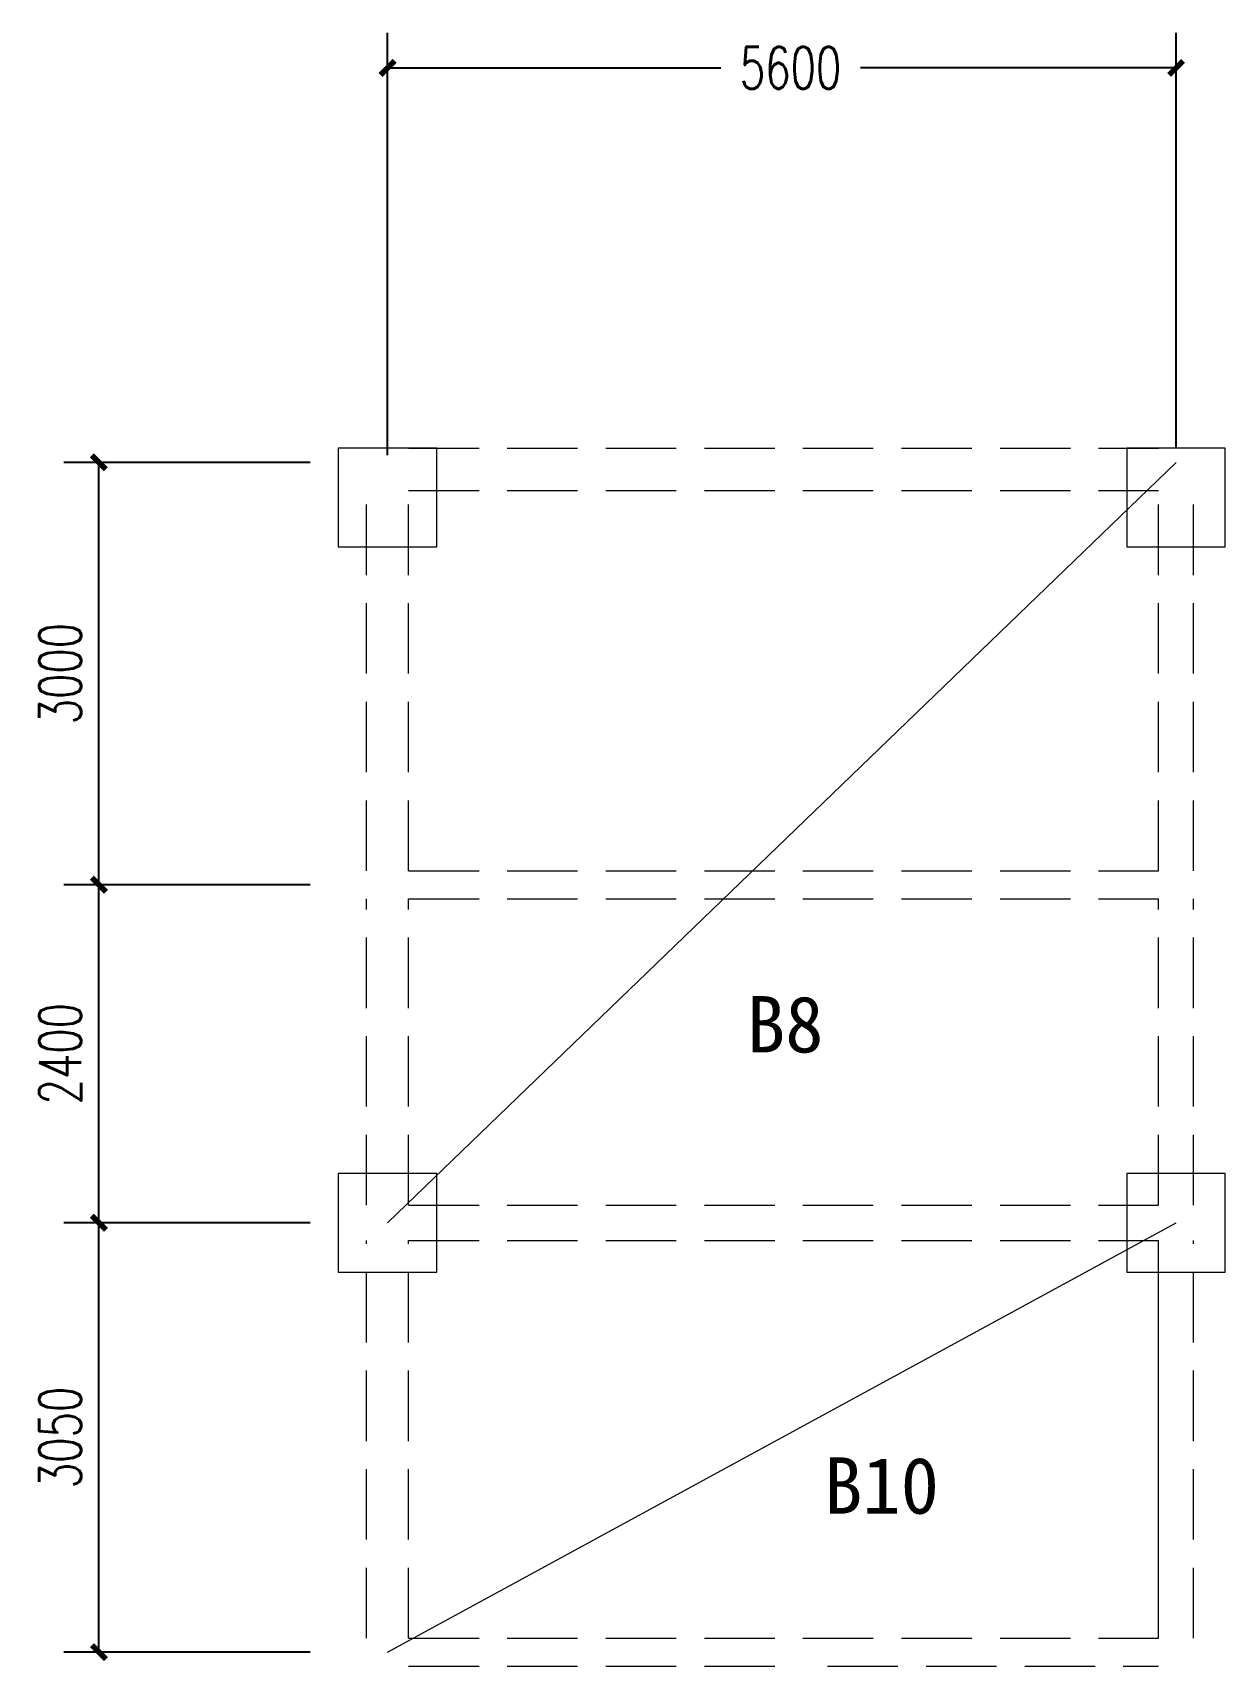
# Model space of a CAD drawing. Header units: millimetres. Extents: x -4900 to 114297, y -4800 to 46100.
# Drawn here: x 105827 to 114297, y 27921 to 39522 of the extents above; entities that cross this region are included whole.
import ezdxf

# ---------------------------------------------------------------- set-up
doc = ezdxf.new("R2010")
doc.units = ezdxf.units.MM
doc.header["$LTSCALE"] = 2000
doc.header["$PDSIZE"] = 0.1
doc.linetypes.add('DASH', pattern=[0.35, 0.25, -0.1])
doc.layers.get('0').update_dxf_attribs({"lineweight": 9})
doc.layers.get('Defpoints').update_dxf_attribs({"lineweight": 9})
doc.layers.add('AXIS', color=3, linetype='Continuous')
for name, color, linetype, lineweight in [('bbbbb', 200, 'Continuous', 9), ('column', 50, 'Continuous', 9), ('primary_beam', 180, 'Continuous', 9), ('secondary_beam', 130, 'Continuous', 9)]:
    doc.layers.add(name, color=color, linetype=linetype, lineweight=lineweight)
doc.styles.add('_TCH_DIM_T3', font='SIMPLEX', dxfattribs={"width": 0.705882, "bigfont": 'GBCBIG'})
doc.dimstyles.new('_TCH_ARCH&&100', dxfattribs={"dimtxt": 297.5, "dimasz": 100, "dimexe": 250, "dimexo": 300, "dimgap": 126.25, "dimtad": 1, "dimdec": 0, "dimzin": 0, "dimdsep": 46, "dimtxsty": '_TCH_DIM_T3', "dimblk": 'ARCHTICK', "dimcen": 0.09, "dimclrt": 7, "dimazin": 2, "dimtfac": 1, "dimtdec": 0, "dimtix": 1, "dimtmove": 2, "dimatfit": 3, "dimfxl": 100, "dimtolj": 1, "dimtzin": 0, "dimarcsym": 0})

msp = doc.modelspace()

# ---------------------------------------------------------------- texts
at = {"layer": 'bbbbb', "char_height": 400, "attachment_point": 5}
for s, insert in [('B8', (111171, 32477)), ('B10', (111855.2, 29201.4))]:
    msp.add_mtext_dynamic_manual_height_columns(s, width=3912.415, gutter_width=12.5, heights=[0], dxfattribs=dict(at, insert=insert))

# ---------------------------------------------------------------- blocks, each defined once
blk = doc.blocks.new('_ArchTick')
at = {"color": 0, "linetype": 'ByBlock', "const_width": 0.4}
blk.add_lwpolyline([(-0.5, -0.5), (0.5, 0.5)], dxfattribs=at)
blk = doc.blocks.new('*D447')
at = {"layer": 'AXIS', "color": 0, "lineweight": -2, "transparency": 16777216}
for p, q in [((108347, 36521), (108347, 39522)), ((113947, 36571), (113947, 39522)), ((108347, 39272), (110713, 39272)), ((113947, 39272), (111706, 39272))]:
    blk.add_line(p, q, dxfattribs=at)
at = {"layer": 'Defpoints', "color": 0, "transparency": 16777216}
for p in [(113947, 39272), (108347, 36221), (113947, 36271)]:
    blk.add_point(p, dxfattribs=at)
at = {"layer": 'AXIS', "color": 0, "lineweight": -2, "transparency": 16777216, "xscale": 100, "yscale": 100, "zscale": 100, "rotation": 180}
blk.add_blockref('_ArchTick', (108347, 39272), dxfattribs=at)
at = {"layer": 'AXIS', "color": 0, "lineweight": -2, "transparency": 16777216, "xscale": 100, "yscale": 100, "zscale": 100}
blk.add_blockref('_ArchTick', (113947, 39272), dxfattribs=at)
at = {"layer": 'AXIS', "color": 7, "transparency": 16777216, "insert": (111209, 39272), "char_height": 297.5, "attachment_point": 5, "style": '_TCH_DIM_T3'}
blk.add_mtext('\\A1;5600', dxfattribs=at)
blk = doc.blocks.new('*D448')
at = {"layer": 'AXIS', "color": 0, "lineweight": -2, "transparency": 16777216}
for p, q in [((107797, 31071), (106047, 31071)), ((106297, 28021), (106297, 31071)), ((107797, 28021), (106047, 28021))]:
    blk.add_line(p, q, dxfattribs=at)
at = {"layer": 'Defpoints', "color": 0, "transparency": 16777216}
for p in [(106297, 31071), (108097, 31071), (108097, 28021)]:
    blk.add_point(p, dxfattribs=at)
at = {"layer": 'AXIS', "color": 0, "lineweight": -2, "transparency": 16777216, "xscale": 100, "yscale": 100, "zscale": 100}
for p, rotation in [((106297, 31071), 90), ((106297, 28021), 270)]:
    blk.add_blockref('_ArchTick', p, dxfattribs=dict(at, rotation=rotation))
at = {"layer": 'AXIS', "color": 7, "transparency": 16777216, "insert": (106022, 29546), "char_height": 297.5, "attachment_point": 5, "rotation": 90, "style": '_TCH_DIM_T3'}
blk.add_mtext('\\A1;3050', dxfattribs=at)
blk = doc.blocks.new('*D449')
at = {"layer": 'AXIS', "color": 0, "lineweight": -2, "transparency": 16777216}
for p, q in [((107797, 33471), (106047, 33471)), ((106297, 31071), (106297, 33471)), ((107797, 31071), (106047, 31071))]:
    blk.add_line(p, q, dxfattribs=at)
at = {"layer": 'Defpoints', "color": 0, "transparency": 16777216}
for p in [(106297, 33471), (108097, 33471), (108097, 31071)]:
    blk.add_point(p, dxfattribs=at)
at = {"layer": 'AXIS', "color": 0, "lineweight": -2, "transparency": 16777216, "xscale": 100, "yscale": 100, "zscale": 100}
for p, rotation in [((106297, 33471), 90), ((106297, 31071), 270)]:
    blk.add_blockref('_ArchTick', p, dxfattribs=dict(at, rotation=rotation))
at = {"layer": 'AXIS', "color": 7, "transparency": 16777216, "insert": (106022, 32271), "char_height": 297.5, "attachment_point": 5, "rotation": 90, "style": '_TCH_DIM_T3'}
blk.add_mtext('\\A1;2400', dxfattribs=at)
blk = doc.blocks.new('*D450')
at = {"layer": 'AXIS', "color": 0, "lineweight": -2, "transparency": 16777216}
for p, q in [((107797, 36471), (106047, 36471)), ((106297, 33471), (106297, 36471)), ((107797, 33471), (106047, 33471))]:
    blk.add_line(p, q, dxfattribs=at)
at = {"layer": 'Defpoints', "color": 0, "transparency": 16777216}
for p in [(106297, 36471), (108097, 36471), (108097, 33471)]:
    blk.add_point(p, dxfattribs=at)
at = {"layer": 'AXIS', "color": 0, "lineweight": -2, "transparency": 16777216, "xscale": 100, "yscale": 100, "zscale": 100}
for p, rotation in [((106297, 36471), 90), ((106297, 33471), 270)]:
    blk.add_blockref('_ArchTick', p, dxfattribs=dict(at, rotation=rotation))
at = {"layer": 'AXIS', "color": 7, "transparency": 16777216, "insert": (106022, 34971), "char_height": 297.5, "attachment_point": 5, "rotation": 90, "style": '_TCH_DIM_T3'}
blk.add_mtext('\\A1;3000', dxfattribs=at)

# ---------------------------------------------------------------- dimensions: what is measured, and where the dimension line sits
at = {"layer": 'AXIS'}
dim = msp.add_linear_dim(base=(113946.9, 39272.5), p1=(108346.9, 36220.6), p2=(113946.9, 36270.6), dimstyle='_TCH_ARCH&&100', dxfattribs=at)
dim.commit()
dim.dimension.update_dxf_attribs({"geometry": '*D447', "text_midpoint": (111209.4, 39272.5), "dimtype": 160})
for base, p1, p2, picture, middle in [((106296.9, 36470.6), (108096.9, 33470.6), (108096.9, 36470.6), '*D450', (106021.9, 34970.6)), ((106296.9, 33470.6), (108096.9, 31070.6), (108096.9, 33470.6), '*D449', (106021.9, 32270.6)), ((106296.9, 31070.6), (108096.9, 28020.6), (108096.9, 31070.6), '*D448', (106021.9, 29545.6))]:
    dim = msp.add_linear_dim(base=base, p1=p1, p2=p2, angle=90, dimstyle='_TCH_ARCH&&100', dxfattribs=at)
    dim.commit()
    dim.dimension.update_dxf_attribs({"geometry": picture, "text_midpoint": middle})

# ---------------------------------------------------------------- linework, layer by layer
at = {"layer": 'bbbbb'}
for p, q in [((108346.9, 31070.6), (113946.9, 36470.6)), ((108346.9, 28020.6), (113946.9, 31070.6))]:
    msp.add_line(p, q, dxfattribs=at)
at = {"layer": 'column', "linetype": 'Continuous'}
for points in [[(108696.9, 36570.6), (107996.9, 36570.6), (107996.9, 35870.6), (108696.9, 35870.6)], [(114296.9, 36570.6), (113596.9, 36570.6), (113596.9, 35870.6), (114296.9, 35870.6)], [(108696.9, 31420.6), (107996.9, 31420.6), (107996.9, 30720.6), (108696.9, 30720.6)], [(114296.9, 31420.6), (113596.9, 31420.6), (113596.9, 30720.6), (114296.9, 30720.6)]]:
    msp.add_lwpolyline(points, close=True, dxfattribs=at)
at = {"layer": 'primary_beam', "linetype": 'DASH'}
for p, q in [((108496.9, 36570.6), (113821.9, 36570.6)), ((108196.9, 33570.6), (108196.9, 36270.6)), ((108496.9, 33570.6), (108496.9, 36270.6)), ((108496.9, 36270.6), (113821.9, 36270.6)), ((113821.9, 33570.6), (113821.9, 36270.6)), ((114071.9, 33570.6), (114071.9, 36270.6)), ((108196.9, 31195.6), (108196.9, 33370.6)), ((108496.9, 31195.6), (108496.9, 33370.6)), ((113821.9, 31195.6), (113821.9, 33370.6)), ((114071.9, 31195.6), (114071.9, 33370.6)), ((108496.9, 31195.6), (113821.9, 31195.6)), ((108196.9, 28120.6), (108196.9, 30945.6)), ((108496.9, 28120.6), (108496.9, 30945.6)), ((108496.9, 30945.6), (113821.9, 30945.6)), ((114071.9, 28120.6), (114071.9, 30945.6))]:
    msp.add_line(p, q, dxfattribs=at)
at = {"layer": 'primary_beam'}
msp.add_line((113821.9, 28120.6), (113821.9, 30945.6), dxfattribs=at)
at = {"layer": 'secondary_beam', "linetype": 'DASH'}
for p, q in [((108496.9, 33570.6), (113821.9, 33570.6)), ((108496.9, 33370.6), (113821.9, 33370.6)), ((108496.9, 28120.6), (113821.9, 28120.6)), ((108496.9, 27920.6), (111221.9, 27920.6)), ((111471.9, 27920.6), (113821.9, 27920.6))]:
    msp.add_line(p, q, dxfattribs=at)

msp.set_redraw_order([(e.dxf.handle, doc.entitydb.next_handle()) for e in msp.query("TEXT MTEXT ATTDEF DIMENSION ARC_DIMENSION")])  # texts and dimensions are drawn at this point

doc.saveas('drawing.dxf')
